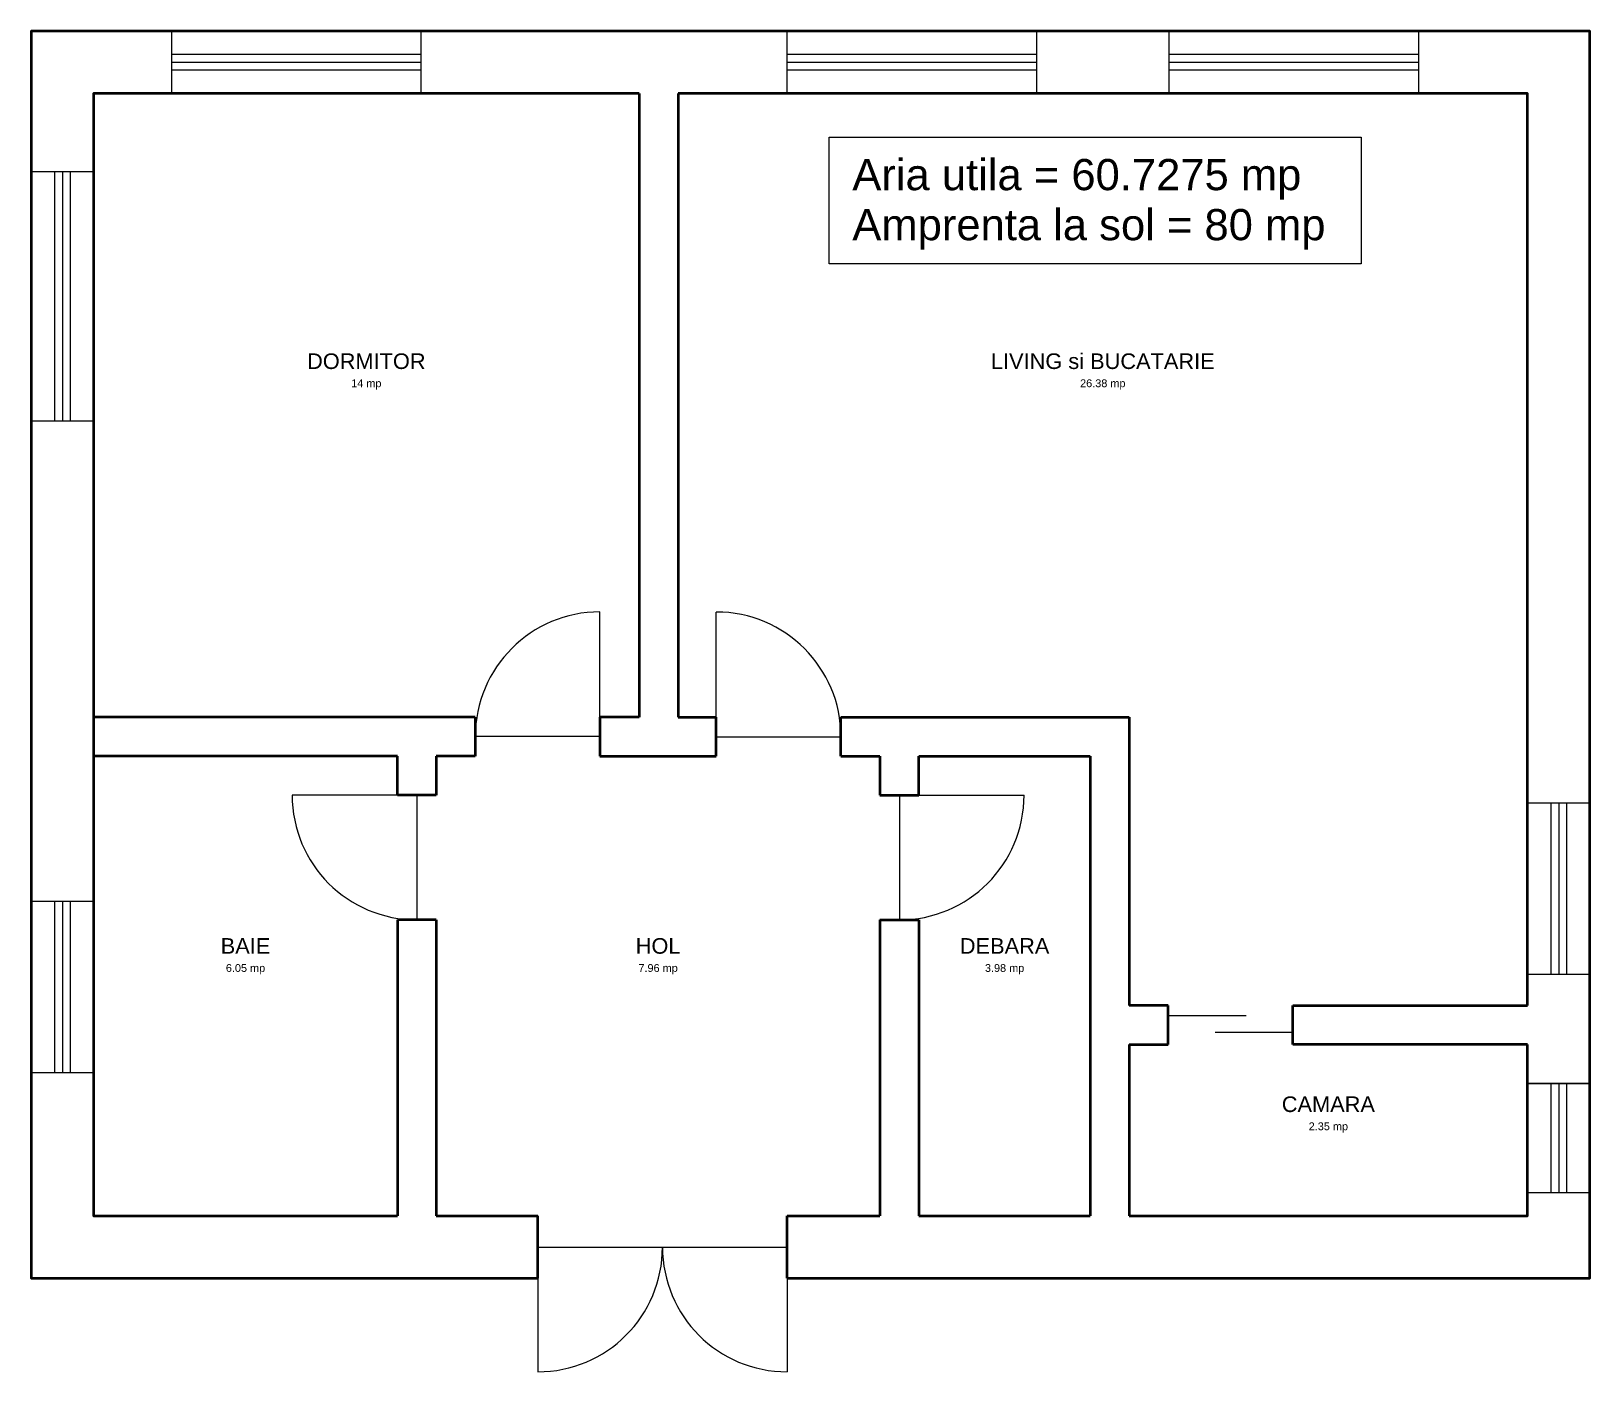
# Model space of a CAD drawing. Header units: millimetres. Extents: x 0 to 420, y 0 to 297.
# Drawn here: x 187.7 to 197.7, y 121.38 to 129.98 of the extents above; entities that cross this region are included whole.
import ezdxf

# ---------------------------------------------------------------- set-up
doc = ezdxf.new("R2010")
doc.units = ezdxf.units.MM
doc.header["$MEASUREMENT"] = 0
doc.layers.add('tamplarie', color=7, linetype='Continuous', lineweight=0)
doc.layers.add('zidarie', color=7, linetype='Continuous', lineweight=35)
doc.styles.get("Standard").update_dxf_attribs({"font": 'Arial.ttf'})

msp = doc.modelspace()

# ---------------------------------------------------------------- texts
at = {"layer": 'tamplarie'}
for s, p in [('Aria utila = 60.7275 mp', (192.973, 128.958)), ('Amprenta la sol = 80 mp', (192.973, 128.637))]:
    msp.add_text(s, height=0.2, dxfattribs=at).set_placement(p)
at = {"layer": 'tamplarie', "attachment_point": 1}
for s, width, insert, char_height in [('\\pxqc;\\P\\P\\P\\P\\P\\P\\PBAIE\\P{\\H0.5x;6.05 mp}', 1.94973, (188.105, 125.327), 0.1), ('\\pxqc;\\P\\P\\P\\P\\P\\P\\PHOL\\P{\\H0.5x;7.96 mp}', 2.84577, (190.304, 125.327), 0.1), ('\\pxqc;\\P\\P\\P\\P\\P\\P\\PDEBARA\\P{\\H0.5x;3.98 mp}', 1.1, (193.4, 125.327), 0.1), ('\\pxqc;\\P{\\H0.5x;CAMARA\\P\\H0.5x;2.35 mp}', 2.5545, (194.75, 123.478), 0.2)]:
    msp.add_mtext_dynamic_manual_height_columns(s, width=width, gutter_width=1, heights=[0], dxfattribs=dict(at, insert=insert, char_height=char_height))
at = {"layer": 'zidarie', "attachment_point": 1}
for s, width, insert, char_height in [('\\pxqc;\\P\\P\\P\\P\\P{\\H0.5x;DORMITOR\\P\\H0.5x;14 mp}', 3.5, (188.105, 129.578), 0.2), ('\\pxqc;\\P\\P\\P\\P\\P\\P\\P\\P\\P\\PLIVING si BUCATARIE\\P{\\H0.5x;26.38 mp}', 5.45, (191.855, 129.578), 0.1)]:
    msp.add_mtext_dynamic_manual_height_columns(s, width=width, gutter_width=1, heights=[0], dxfattribs=dict(at, insert=insert, char_height=char_height))

# ---------------------------------------------------------------- linework, layer by layer
at = {"layer": 'tamplarie'}
for p, q in [((188.605, 129.978), (188.605, 129.578)), ((190.205, 129.978), (190.205, 129.578)), ((192.555, 129.578), (192.555, 129.978)), ((194.155, 129.978), (194.155, 129.578)), ((195.005, 129.578), (195.005, 129.978)), ((196.605, 129.978), (196.605, 129.578)), ((190.205, 129.828), (188.605, 129.828)), ((194.155, 129.828), (192.555, 129.828)), ((196.605, 129.828), (195.005, 129.828)), ((190.205, 129.778), (188.605, 129.778)), ((190.205, 129.728), (188.605, 129.728)), ((194.155, 129.778), (192.555, 129.778)), ((194.155, 129.728), (192.555, 129.728)), ((196.605, 129.778), (195.005, 129.778)), ((196.605, 129.728), (195.005, 129.728)), ((187.705, 129.078), (188.105, 129.078)), ((187.855, 129.078), (187.855, 127.478)), ((187.905, 129.078), (187.905, 127.478)), ((187.955, 129.078), (187.955, 127.478)), ((187.705, 127.478), (188.105, 127.478)), ((191.354, 125.453), (191.354, 126.253)), ((192.1, 125.452), (192.1, 126.252)), ((191.354, 125.453), (190.554, 125.453)), ((192.1, 125.452), (192.9, 125.452)), ((190.179, 125.077), (189.379, 125.077)), ((190.179, 125.077), (190.179, 124.277)), ((193.275, 125.077), (194.075, 125.077)), ((193.275, 125.077), (193.275, 124.277)), ((197.305, 125.028), (197.705, 125.028)), ((197.455, 125.028), (197.455, 123.928)), ((197.505, 125.028), (197.505, 123.928)), ((197.555, 125.028), (197.555, 123.928)), ((187.705, 124.398), (188.105, 124.398)), ((187.855, 124.398), (187.855, 123.298)), ((187.905, 124.398), (187.905, 123.298)), ((187.955, 124.398), (187.955, 123.298)), ((197.305, 123.928), (197.705, 123.928)), ((195, 123.663), (195.5, 123.663)), ((195.8, 123.555), (195.3, 123.555)), ((187.705, 123.298), (188.105, 123.298)), ((197.705, 123.228), (197.305, 123.228)), ((197.305, 123.228), (197.705, 123.228)), ((197.455, 123.228), (197.455, 122.528)), ((197.505, 123.228), (197.505, 122.528)), ((197.555, 123.228), (197.555, 122.528)), ((197.555, 123.228), (197.555, 122.528)), ((197.305, 122.528), (197.705, 122.528)), ((190.955, 122.178), (192.555, 122.178)), ((190.955, 122.178), (190.955, 121.378)), ((192.555, 122.178), (192.555, 121.378))]:
    msp.add_line(p, q, dxfattribs=at)
msp.add_lwpolyline([(192.824, 129.298), (196.237, 129.298), (196.237, 128.485), (192.824, 128.485)], close=True, dxfattribs=at)
for centre, start, end in [((191.354, 125.453), 90, 180), ((192.1, 125.452), 0, 90), ((190.179, 125.077), 180, 270), ((193.275, 125.077), 270, 0), ((190.955, 122.178), 270, 0), ((192.555, 122.178), 180, 270)]:
    msp.add_arc(centre, 0.8, start, end, dxfattribs=at)
at = {"layer": 'zidarie'}
for p, q in [((191.605, 129.578), (191.605, 125.578)), ((191.855, 129.578), (191.855, 125.578)), ((190.554, 125.578), (188.105, 125.578)), ((190.554, 125.578), (190.554, 125.327)), ((191.605, 125.578), (191.354, 125.578)), ((191.354, 125.578), (191.354, 125.327)), ((191.855, 125.578), (192.1, 125.578)), ((192.1, 125.327), (192.1, 125.578)), ((192.9, 125.327), (192.9, 125.578)), ((192.9, 125.578), (194.75, 125.578)), ((194.75, 125.578), (194.75, 123.728)), ((190.054, 125.327), (188.105, 125.327)), ((190.054, 125.077), (190.054, 125.327)), ((190.554, 125.327), (190.304, 125.327)), ((190.304, 125.327), (190.304, 125.077)), ((191.354, 125.327), (192.1, 125.327)), ((192.9, 125.327), (193.15, 125.327)), ((193.15, 125.327), (193.15, 125.077)), ((193.4, 125.077), (193.4, 125.327)), ((193.4, 125.327), (194.5, 125.327)), ((194.5, 125.327), (194.5, 122.378)), ((190.304, 125.077), (190.054, 125.077)), ((193.15, 125.077), (193.4, 125.077)), ((190.304, 124.277), (190.054, 124.277)), ((190.054, 124.277), (190.054, 122.378)), ((190.304, 124.277), (190.304, 122.378)), ((193.15, 124.277), (193.4, 124.277)), ((193.15, 124.277), (193.15, 122.378)), ((193.4, 124.277), (193.4, 122.378)), ((195, 123.728), (194.75, 123.728)), ((195, 123.478), (195, 123.728)), ((195.8, 123.478), (195.8, 123.728)), ((195.8, 123.728), (197.305, 123.728)), ((194.75, 123.478), (195, 123.478)), ((194.75, 123.478), (194.75, 122.378)), ((197.305, 123.478), (195.8, 123.478)), ((190.955, 121.978), (190.955, 122.378)), ((192.555, 121.978), (192.555, 122.378))]:
    msp.add_line(p, q, dxfattribs=at)
for points in [[(192.555, 121.978), (197.705, 121.978), (197.705, 129.978), (187.705, 129.978), (187.705, 121.978), (190.955, 121.978)], [(191.605, 129.578), (188.105, 129.578), (188.105, 122.378), (190.054, 122.378)], [(197.305, 123.728), (197.305, 129.578), (191.855, 129.578)], [(194.75, 122.378), (197.305, 122.378), (197.305, 123.478)], [(190.304, 122.378), (190.955, 122.378)], [(192.555, 122.378), (193.15, 122.378)], [(193.4, 122.378), (194.5, 122.378)]]:
    msp.add_lwpolyline(points, dxfattribs=at)

msp.set_redraw_order([(e.dxf.handle, doc.entitydb.next_handle()) for e in msp.query("TEXT MTEXT ATTDEF DIMENSION ARC_DIMENSION")])  # texts and dimensions are drawn at this point

doc.saveas('drawing.dxf')
